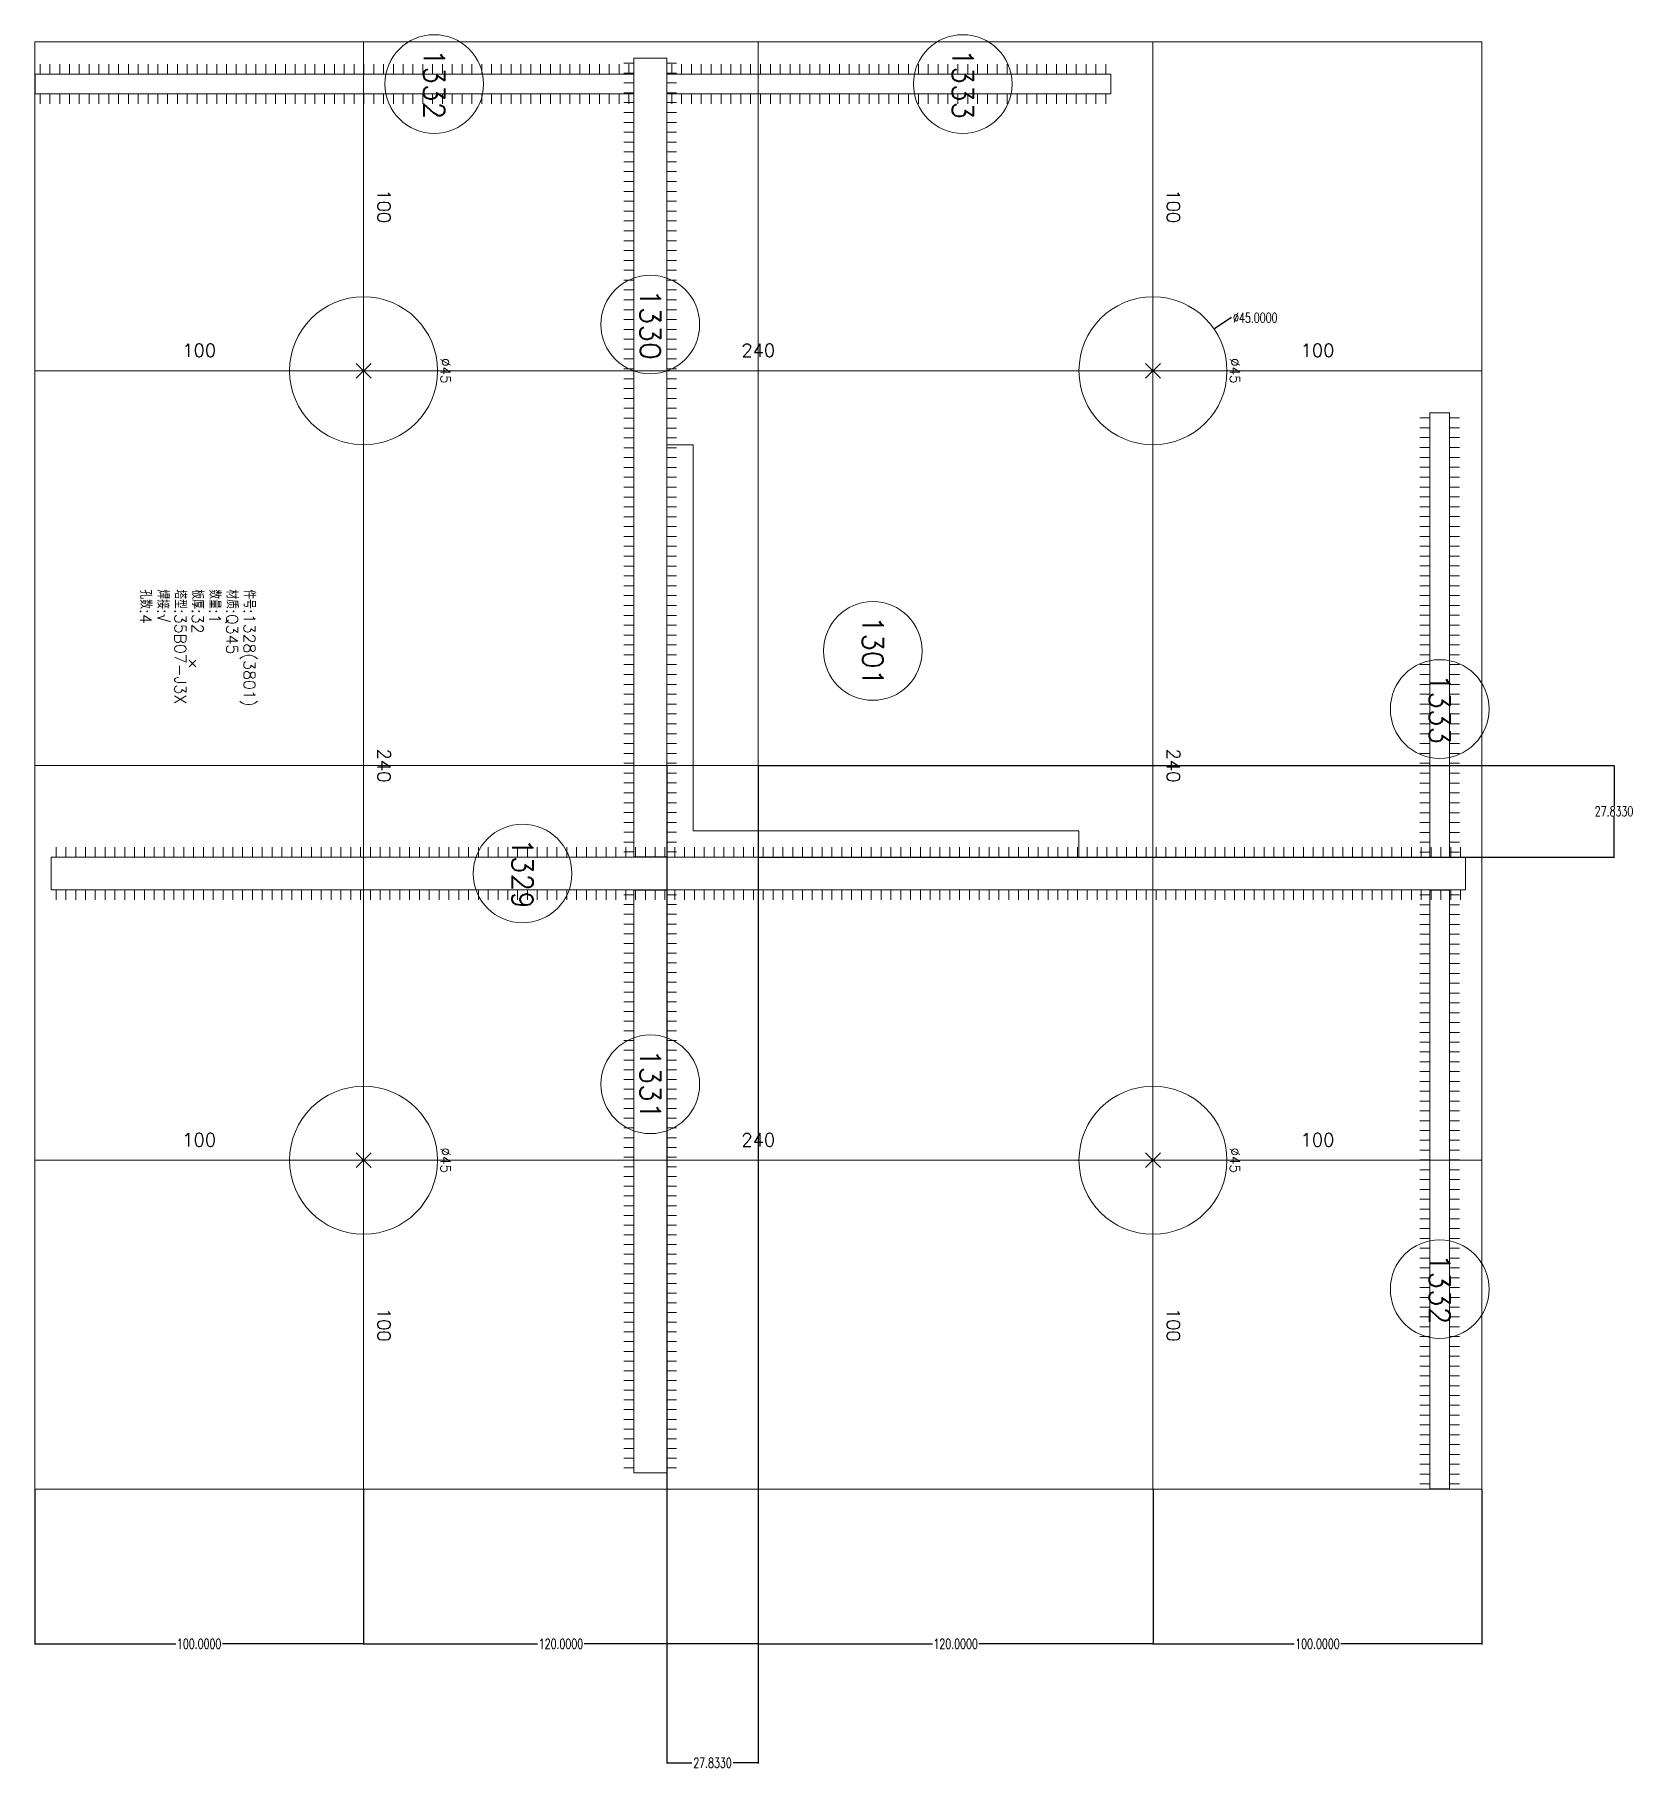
# Model space of a CAD drawing. Extents: x 442 to 930, y -85 to 442.
import ezdxf
from ezdxf.enums import TextEntityAlignment as Align

# ---------------------------------------------------------------- set-up
doc = ezdxf.new("R2010")
doc.units = 0
doc.header["$MEASUREMENT"] = 0
doc.layers.get('0').update_dxf_attribs({"linetype": 'CONTINUOUS', "lineweight": 25})
doc.layers.get('Defpoints').update_dxf_attribs({"linetype": 'CONTINUOUS'})
for name, color, linetype, lineweight in [('1', 7, 'CONTINUOUS', 25), ('2', 7, 'CONTINUOUS', 25), ('3', 7, 'CONTINUOUS', 25)]:
    doc.layers.add(name, color=color, linetype=linetype, lineweight=lineweight)
doc.styles.add('DimFont', font='simplex.shx', dxfattribs={"width": 0.8, "bigfont": 'gbhzfs.shx'})
doc.styles.get("Standard").update_dxf_attribs({"font": 'simplex.shx', "width": 0.7, "height": 3, "bigfont": 'gbhzfs.shx'})
doc.dimstyles.new('DHDxfDimStyleOpen30', dxfattribs={"dimtxt": 2.5, "dimasz": 2.5, "dimexe": 1.25, "dimexo": 0.625, "dimtad": 2, "dimtxsty": 'DimFont', "dimblk": 'OPEN30', "dimblk1": 'OPEN30', "dimblk2": 'OPEN30', "dimcen": 2.5, "dimadec": 0, "dimazin": 0, "dimtfac": 1, "dimtmove": 0, "dimatfit": 3, "dimfxl": 0, "dimarcsym": 0})

msp = doc.modelspace()

# ---------------------------------------------------------------- texts
at = {"layer": '1', "color": 7, "linetype": 'Continuous', "lineweight": 13}
for p in [(564.66699, 340), (804.66699, 340), (564.66699, 100), (804.66699, 100)]:
    msp.add_text('%%c45', height=3, rotation=270, dxfattribs=at).set_placement(p, align=Align.BOTTOM_CENTER)
at = {"layer": '2', "color": 7, "linetype": 'Continuous', "lineweight": 13}
for s, p in [('100', (545.16699, 390)), ('100', (785.16699, 390)), ('240', (545.16699, 220)), ('240', (785.16699, 220)), ('100', (545.16699, 50)), ('100', (785.16699, 50))]:
    msp.add_text(s, height=4, rotation=270, dxfattribs=at).set_placement(p, align=Align.BOTTOM_CENTER)
for s, p in [('100', (492.16699, 343)), ('240', (662.16699, 343)), ('100', (832.16699, 343)), ('100', (492.16699, 103)), ('240', (662.16699, 103)), ('100', (832.16699, 103))]:
    msp.add_text(s, height=4, dxfattribs=at).set_placement(p, align=Align.BOTTOM_CENTER)
for s, p in [('孔数:4', (473.16699, 273.55)), ('焊接:√', (478.41699, 273.55)), ('塔型:35B07-J3X', (483.66699, 273.55)), ('板厚:32', (488.91699, 273.55)), ('数量:1', (494.16699, 273.55)), ('材质:Q345', (499.41699, 273.55)), ('件号:1328(3801)', (504.66699, 273.55))]:
    msp.add_text(s, height=3.5, rotation=270, dxfattribs=at).set_placement(p, align=Align.BOTTOM_LEFT)
at = {"layer": '3', "color": 7, "linetype": 'Continuous', "lineweight": 13}
for s, p in [('1332', (563.64285, 427.16699)), ('1333', (724.33399, 427.16699)), ('1330', (629.33399, 354.07196)), ('1301', (696.98619, 254.81919)), ('1333', (869.33399, 237.16699)), ('1329', (590.50033, 187.16699)), ('1331', (629.33399, 123.09502)), ('1332', (869.33399, 60.80919))]:
    msp.add_text(s, height=6.25, rotation=270, dxfattribs=at).set_placement(p, align=Align.MIDDLE_CENTER)

# ---------------------------------------------------------------- blocks, each defined once
blk = doc.blocks.new('*D2')
at = {"color": 0, "linetype": 'Continuous', "lineweight": -2}
for p, q in [((442.17, -0.06), (442.17, -47.18)), ((542.17, -0.06), (542.17, -47.18)), ((442.35, -47), (485.08, -47)), ((541.99, -47), (499.26, -47))]:
    blk.add_line(p, q, dxfattribs=at)
at = {"color": 0, "linetype": 'Continuous'}
for points in [[(442.35, -46.97), (442.35, -47.03), (442.17, -47)], [(541.99, -46.97), (541.99, -47.03), (542.17, -47)]]:
    blk.add_solid(points, dxfattribs=at)
at = {"layer": 'Defpoints', "color": 0, "linetype": 'Continuous'}
for p in [(442.17, 0), (542.17, 0), (542.17, -47)]:
    blk.add_point(p, dxfattribs=at)
at = {"color": 0, "linetype": 'Continuous', "insert": (492.17, -47), "char_height": 3, "attachment_point": 5}
blk.add_mtext('\\A1;100.0000', dxfattribs=at)
blk = doc.blocks.new('*D3')
at = {"color": 0, "linetype": 'Continuous', "lineweight": -2}
for p, q in [((542.17, -0.06), (542.17, -47.18)), ((662.17, -0.06), (662.17, -47.18)), ((542.35, -47), (595.08, -47)), ((661.99, -47), (609.26, -47))]:
    blk.add_line(p, q, dxfattribs=at)
at = {"color": 0, "linetype": 'Continuous'}
for points in [[(542.35, -46.97), (542.35, -47.03), (542.17, -47)], [(661.99, -46.97), (661.99, -47.03), (662.17, -47)]]:
    blk.add_solid(points, dxfattribs=at)
at = {"layer": 'Defpoints', "color": 0, "linetype": 'Continuous'}
for p in [(542.17, 0), (662.17, 0), (662.17, -47)]:
    blk.add_point(p, dxfattribs=at)
at = {"color": 0, "linetype": 'Continuous', "insert": (602.17, -47), "char_height": 3, "attachment_point": 5}
blk.add_mtext('\\A1;120.0000', dxfattribs=at)
blk = doc.blocks.new('*D4')
at = {"color": 0, "linetype": 'Continuous', "lineweight": -2}
for p, q in [((662.17, -0.06), (662.17, -47.18)), ((782.17, -0.06), (782.17, -47.18)), ((662.35, -47), (715.08, -47)), ((781.99, -47), (729.26, -47))]:
    blk.add_line(p, q, dxfattribs=at)
at = {"color": 0, "linetype": 'Continuous'}
for points in [[(662.35, -46.97), (662.35, -47.03), (662.17, -47)], [(781.99, -46.97), (781.99, -47.03), (782.17, -47)]]:
    blk.add_solid(points, dxfattribs=at)
at = {"layer": 'Defpoints', "color": 0, "linetype": 'Continuous'}
for p in [(662.17, 0), (782.17, 0), (782.17, -47)]:
    blk.add_point(p, dxfattribs=at)
at = {"color": 0, "linetype": 'Continuous', "insert": (722.17, -47), "char_height": 3, "attachment_point": 5}
blk.add_mtext('\\A1;120.0000', dxfattribs=at)
blk = doc.blocks.new('*D5')
at = {"color": 0, "linetype": 'Continuous', "lineweight": -2}
for p, q in [((782.17, -0.06), (782.17, -47.18)), ((882.17, -0.06), (882.17, -47.18)), ((782.35, -47), (825.08, -47)), ((881.99, -47), (839.26, -47))]:
    blk.add_line(p, q, dxfattribs=at)
at = {"color": 0, "linetype": 'Continuous'}
for points in [[(782.35, -46.97), (782.35, -47.03), (782.17, -47)], [(881.99, -46.97), (881.99, -47.03), (882.17, -47)]]:
    blk.add_solid(points, dxfattribs=at)
at = {"layer": 'Defpoints', "color": 0, "linetype": 'Continuous'}
for p in [(782.17, 0), (882.17, 0), (882.17, -47)]:
    blk.add_point(p, dxfattribs=at)
at = {"color": 0, "linetype": 'Continuous', "insert": (832.17, -47), "char_height": 3, "attachment_point": 5}
blk.add_mtext('\\A1;100.0000', dxfattribs=at)
blk = doc.blocks.new('*D6')
at = {"color": 0, "linetype": 'Continuous', "lineweight": -2}
for p, q in [((805.85, 356.13), (800.91, 352.77)), ((806.03, 356.13), (805.85, 356.13)), ((782.08, 340), (782.26, 340)), ((782.17, 339.91), (782.17, 340.09))]:
    blk.add_line(p, q, dxfattribs=at)
at = {"color": 0, "linetype": 'Continuous'}
blk.add_solid([(800.89, 352.79), (800.93, 352.74), (800.76, 352.67)], dxfattribs=at)
at = {"layer": 'Defpoints', "color": 0, "linetype": 'Continuous'}
for p in [(800.76, 352.67), (763.57, 327.33)]:
    blk.add_point(p, dxfattribs=at)
at = {"color": 0, "linetype": 'Continuous', "insert": (813.27, 356.13), "char_height": 3, "attachment_point": 5}
blk.add_mtext('\\A1;∅45.0000', dxfattribs=at)
blk = doc.blocks.new('*D7')
at = {"color": 0, "linetype": 'Continuous', "lineweight": -2}
for p, q in [((634.33, 219.94), (634.33, -83.36)), ((662.17, 219.94), (662.17, -83.36)), ((634.51, -83.18), (641.96, -83.18)), ((661.99, -83.18), (654.54, -83.18))]:
    blk.add_line(p, q, dxfattribs=at)
at = {"color": 0, "linetype": 'Continuous'}
for points in [[(634.51, -83.15), (634.51, -83.21), (634.33, -83.18)], [(661.99, -83.15), (661.99, -83.21), (662.17, -83.18)]]:
    blk.add_solid(points, dxfattribs=at)
at = {"layer": 'Defpoints', "color": 0, "linetype": 'Continuous'}
for p in [(634.33, 220), (662.17, 220), (662.17, -83.18)]:
    blk.add_point(p, dxfattribs=at)
at = {"color": 0, "linetype": 'Continuous', "insert": (648.25, -83.18), "char_height": 3, "attachment_point": 5}
blk.add_mtext('\\A1;27.8330', dxfattribs=at)
blk = doc.blocks.new('*D8')
at = {"color": 0, "linetype": 'Continuous', "lineweight": -2}
for p, q in [((662.23, 220), (922.52, 220)), ((922.34, 219.82), (922.34, 207.67)), ((922.34, 192.35), (922.34, 204.49)), ((662.23, 192.17), (922.52, 192.17))]:
    blk.add_line(p, q, dxfattribs=at)
at = {"color": 0, "linetype": 'Continuous'}
for points in [[(922.31, 219.82), (922.37, 219.82), (922.34, 220)], [(922.31, 192.35), (922.37, 192.35), (922.34, 192.17)]]:
    blk.add_solid(points, dxfattribs=at)
at = {"layer": 'Defpoints', "color": 0, "linetype": 'Continuous'}
for p in [(662.17, 220), (662.17, 192.17), (922.34, 192.17)]:
    blk.add_point(p, dxfattribs=at)
at = {"color": 0, "linetype": 'Continuous', "insert": (922.34, 206.08), "char_height": 3, "attachment_point": 5}
blk.add_mtext('\\A1;27.8330', dxfattribs=at)

# ---------------------------------------------------------------- dimensions: what is measured, and where the dimension line sits
at = {"color": 2, "linetype": 'Continuous'}
dim = msp.add_diameter_dim_2p(p1=(763.57177, 327.33242), p2=(800.76222, 352.66758), dimstyle='DHDxfDimStyleOpen30', override={"dimtxt": 0.18, "dimasz": 0.18, "dimexe": 0.18, "dimexo": 0.0625, "dimgap": 0.09, "dimtad": 0, "dimtih": 1, "dimtoh": 1, "dimdec": 4, "dimzin": 0, "dimdsep": 46, "dimtxsty": 'Standard', "dimcen": 0.09, "dimtdec": 4, "dimtofl": 0, "dimtolj": 1, "dimtzin": 0}, dxfattribs=at)
dim.commit()
dim.dimension.update_dxf_attribs({"geometry": '*D6', "text_midpoint": (813.26883, 356.13272), "dimtype": 163})
for base, p1, p2, override, picture, middle in [((662.16699, -83.17711), (634.33399, 220), (662.16699, 220), {"dimtxt": 0.18, "dimasz": 0.18, "dimexe": 0.18, "dimexo": 0.0625, "dimgap": 0.09, "dimtad": 0, "dimtih": 1, "dimtoh": 1, "dimdec": 4, "dimzin": 0, "dimdsep": 46, "dimtxsty": 'Standard', "dimcen": 0.09, "dimtdec": 4, "dimtofl": 0, "dimtolj": 1, "dimtzin": 0}, '*D7', (648.25049, -83.17711)), ((542.16699, -47.0002), (442.16699, 0), (542.16699, 0), {"dimtxt": 0.18, "dimasz": 0.18, "dimexe": 0.18, "dimexo": 0.0625, "dimgap": 0.09, "dimtad": 0, "dimtih": 1, "dimtoh": 1, "dimdec": 4, "dimzin": 0, "dimdsep": 46, "dimtxsty": 'Standard', "dimcen": 0.09, "dimtdec": 4, "dimtofl": 0, "dimtolj": 1, "dimtzin": 0}, '*D2', (492.16699, -47.0002)), ((662.16699, -47.0002), (542.16699, 0), (662.16699, 0), {"dimtxt": 0.18, "dimasz": 0.18, "dimexe": 0.18, "dimexo": 0.0625, "dimgap": 0.09, "dimtad": 0, "dimtih": 1, "dimtoh": 1, "dimdec": 4, "dimzin": 0, "dimdsep": 46, "dimtxsty": 'Standard', "dimcen": 0.09, "dimtdec": 4, "dimtofl": 0, "dimtmove": 1, "dimtolj": 1, "dimtzin": 0}, '*D3', (602.16699, -47.0002)), ((782.16699, -47.0002), (662.16699, 0), (782.16699, 0), {"dimtxt": 0.18, "dimasz": 0.18, "dimexe": 0.18, "dimexo": 0.0625, "dimgap": 0.09, "dimtad": 0, "dimtih": 1, "dimtoh": 1, "dimdec": 4, "dimzin": 0, "dimdsep": 46, "dimtxsty": 'Standard', "dimcen": 0.09, "dimtdec": 4, "dimtofl": 0, "dimtmove": 1, "dimtolj": 1, "dimtzin": 0}, '*D4', (722.16699, -47.0002)), ((882.16699, -47.0002), (782.16699, 0), (882.16699, 0), {"dimtxt": 0.18, "dimasz": 0.18, "dimexe": 0.18, "dimexo": 0.0625, "dimgap": 0.09, "dimtad": 0, "dimtih": 1, "dimtoh": 1, "dimdec": 4, "dimzin": 0, "dimdsep": 46, "dimtxsty": 'Standard', "dimcen": 0.09, "dimtdec": 4, "dimtofl": 0, "dimtmove": 1, "dimtolj": 1, "dimtzin": 0}, '*D5', (832.16699, -47.0002))]:
    dim = msp.add_linear_dim(base=base, p1=p1, p2=p2, dimstyle='DHDxfDimStyleOpen30', override=override, dxfattribs=at)
    dim.commit()
    dim.dimension.update_dxf_attribs({"geometry": picture, "text_midpoint": middle})
dim = msp.add_linear_dim(base=(922.33593, 192.16699), p1=(662.16699, 220), p2=(662.16699, 192.16699), angle=90, dimstyle='DHDxfDimStyleOpen30', override={"dimtxt": 0.18, "dimasz": 0.18, "dimexe": 0.18, "dimexo": 0.0625, "dimgap": 0.09, "dimtad": 0, "dimtih": 1, "dimtoh": 1, "dimdec": 4, "dimzin": 0, "dimdsep": 46, "dimtxsty": 'Standard', "dimcen": 0.09, "dimtdec": 4, "dimtofl": 0, "dimtolj": 1, "dimtzin": 0}, dxfattribs=at)
dim.commit()
dim.dimension.update_dxf_attribs({"geometry": '*D8', "text_midpoint": (922.33593, 206.0835)})

# ---------------------------------------------------------------- linework, layer by layer
at = {"layer": '1', "color": 7, "linetype": 'Continuous', "lineweight": 18}
for p, q in [((882.16699, 440), (442.16699, 440)), ((442.16699, 440), (442.16699, 0)), ((882.16699, 0), (882.16699, 440)), ((442.16699, 0), (882.16699, 0))]:
    msp.add_line(p, q, dxfattribs=at)
at = {"layer": '1', "color": 1, "linetype": 'Continuous', "lineweight": 18}
for p, q in [((662.16699, 440), (662.16699, 0)), ((882.16699, 220), (442.16699, 220))]:
    msp.add_line(p, q, dxfattribs=at)
at = {"layer": '1', "color": 7, "linetype": 'Continuous', "lineweight": 13}
for p, q in [((539.91699, 342.25), (544.41699, 337.75)), ((539.91699, 337.75), (544.41699, 342.25)), ((779.91699, 342.25), (784.41699, 337.75)), ((779.91699, 337.75), (784.41699, 342.25)), ((539.91699, 102.25), (544.41699, 97.75)), ((539.91699, 97.75), (544.41699, 102.25)), ((779.91699, 102.25), (784.41699, 97.75)), ((779.91699, 97.75), (784.41699, 102.25))]:
    msp.add_line(p, q, dxfattribs=at)
for centre in [(542.16699, 340), (782.16699, 340), (542.16699, 100), (782.16699, 100)]:
    msp.add_circle(centre, 22.5, dxfattribs=at)
at = {"layer": '2', "color": 9, "linetype": 'Continuous', "lineweight": 13}
for p, q in [((542.16699, 0), (542.16699, 440)), ((782.16699, 0), (782.16699, 440)), ((442.16699, 340), (882.16699, 340)), ((442.16699, 100), (882.16699, 100))]:
    msp.add_line(p, q, dxfattribs=at)
at = {"layer": '2', "color": 7, "linetype": 'Continuous', "lineweight": 13}
for p, q in [((491.16699, 250), (489.16699, 252)), ((491.16699, 252), (489.16699, 250))]:
    msp.add_line(p, q, dxfattribs=at)
msp.add_circle((490.16699, 251), 0.1, dxfattribs=at)
at = {"layer": '3', "color": 7, "linetype": 'Continuous', "lineweight": 13}
for p, q in [((443.80132, 430.16699), (443.80132, 433.16699)), ((446.78493, 430.16699), (446.78493, 433.16699)), ((449.76853, 430.16699), (449.76853, 433.16699)), ((452.75214, 430.16699), (452.75214, 433.16699)), ((455.73575, 430.16699), (455.73575, 433.16699)), ((458.71935, 430.16699), (458.71935, 433.16699)), ((461.70296, 430.16699), (461.70296, 433.16699)), ((464.68657, 430.16699), (464.68657, 433.16699)), ((467.67017, 430.16699), (467.67017, 433.16699)), ((470.65378, 430.16699), (470.65378, 433.16699)), ((473.63739, 430.16699), (473.63739, 433.16699)), ((476.62099, 430.16699), (476.62099, 433.16699)), ((479.6046, 430.16699), (479.6046, 433.16699)), ((482.58821, 430.16699), (482.58821, 433.16699)), ((485.57181, 430.16699), (485.57181, 433.16699)), ((488.55542, 430.16699), (488.55542, 433.16699)), ((491.53903, 430.16699), (491.53903, 433.16699)), ((494.52263, 430.16699), (494.52263, 433.16699)), ((497.50624, 430.16699), (497.50624, 433.16699)), ((500.48984, 430.16699), (500.48984, 433.16699)), ((503.47345, 430.16699), (503.47345, 433.16699)), ((506.45706, 430.16699), (506.45706, 433.16699)), ((509.44066, 430.16699), (509.44066, 433.16699)), ((512.42427, 430.16699), (512.42427, 433.16699)), ((515.40788, 430.16699), (515.40788, 433.16699)), ((518.39148, 430.16699), (518.39148, 433.16699)), ((521.37509, 430.16699), (521.37509, 433.16699)), ((524.3587, 430.16699), (524.3587, 433.16699)), ((527.3423, 430.16699), (527.3423, 433.16699)), ((530.32591, 430.16699), (530.32591, 433.16699)), ((533.30952, 430.16699), (533.30952, 433.16699)), ((536.29312, 430.16699), (536.29312, 433.16699)), ((539.27673, 430.16699), (539.27673, 433.16699)), ((542.26034, 430.16699), (542.26034, 433.16699)), ((545.24394, 430.16699), (545.24394, 433.16699)), ((548.22755, 430.16699), (548.22755, 433.16699)), ((551.21116, 430.16699), (551.21116, 433.16699)), ((554.19476, 430.16699), (554.19476, 433.16699)), ((557.17837, 430.16699), (557.17837, 433.16699)), ((560.16198, 430.16699), (560.16198, 433.16699)), ((563.14558, 430.16699), (563.14558, 433.16699)), ((566.12919, 430.16699), (566.12919, 433.16699)), ((569.1128, 430.16699), (569.1128, 433.16699)), ((572.0964, 430.16699), (572.0964, 433.16699)), ((575.08001, 430.16699), (575.08001, 433.16699)), ((578.06362, 430.16699), (578.06362, 433.16699)), ((581.04722, 430.16699), (581.04722, 433.16699)), ((584.03083, 430.16699), (584.03083, 433.16699)), ((587.01444, 430.16699), (587.01444, 433.16699)), ((589.99804, 430.16699), (589.99804, 433.16699)), ((592.98165, 430.16699), (592.98165, 433.16699)), ((595.96525, 430.16699), (595.96525, 433.16699)), ((598.94886, 430.16699), (598.94886, 433.16699)), ((601.93247, 430.16699), (601.93247, 433.16699)), ((604.91607, 430.16699), (604.91607, 433.16699)), ((607.89968, 430.16699), (607.89968, 433.16699)), ((610.88329, 430.16699), (610.88329, 433.16699)), ((613.86689, 430.16699), (613.86689, 433.16699)), ((616.8505, 430.16699), (616.8505, 433.16699)), ((619.83411, 430.16699), (619.83411, 433.16699)), ((624.33399, 433.50133), (621.33399, 433.50133)), ((622.81771, 430.16699), (622.81771, 433.16699)), ((634.33399, 433.50133), (637.33399, 433.50133)), ((635.83399, 430.16699), (635.83399, 433.16699)), ((638.83399, 430.16699), (638.83399, 433.16699)), ((641.83399, 430.16699), (641.83399, 433.16699)), ((644.83399, 430.16699), (644.83399, 433.16699)), ((647.83399, 430.16699), (647.83399, 433.16699)), ((650.83399, 430.16699), (650.83399, 433.16699)), ((653.83399, 430.16699), (653.83399, 433.16699)), ((656.83399, 430.16699), (656.83399, 433.16699)), ((659.83399, 430.16699), (659.83399, 433.16699)), ((662.83399, 430.16699), (662.83399, 433.16699)), ((665.83399, 430.16699), (665.83399, 433.16699)), ((668.83399, 430.16699), (668.83399, 433.16699)), ((671.83399, 430.16699), (671.83399, 433.16699)), ((674.83399, 430.16699), (674.83399, 433.16699)), ((677.83399, 430.16699), (677.83399, 433.16699)), ((680.83399, 430.16699), (680.83399, 433.16699)), ((683.83399, 430.16699), (683.83399, 433.16699)), ((686.83399, 430.16699), (686.83399, 433.16699)), ((689.83399, 430.16699), (689.83399, 433.16699)), ((692.83399, 430.16699), (692.83399, 433.16699)), ((695.83399, 430.16699), (695.83399, 433.16699)), ((698.83399, 430.16699), (698.83399, 433.16699)), ((701.83399, 430.16699), (701.83399, 433.16699)), ((704.83399, 430.16699), (704.83399, 433.16699)), ((707.83399, 430.16699), (707.83399, 433.16699)), ((710.83399, 430.16699), (710.83399, 433.16699)), ((713.83399, 430.16699), (713.83399, 433.16699)), ((716.83399, 430.16699), (716.83399, 433.16699)), ((719.83399, 430.16699), (719.83399, 433.16699)), ((722.83399, 430.16699), (722.83399, 433.16699)), ((725.83399, 430.16699), (725.83399, 433.16699)), ((728.83399, 430.16699), (728.83399, 433.16699)), ((731.83399, 430.16699), (731.83399, 433.16699)), ((734.83399, 430.16699), (734.83399, 433.16699)), ((737.83399, 430.16699), (737.83399, 433.16699)), ((740.83399, 430.16699), (740.83399, 433.16699)), ((743.83399, 430.16699), (743.83399, 433.16699)), ((746.83399, 430.16699), (746.83399, 433.16699)), ((749.83399, 430.16699), (749.83399, 433.16699)), ((752.83399, 430.16699), (752.83399, 433.16699)), ((755.83399, 430.16699), (755.83399, 433.16699)), ((758.83399, 430.16699), (758.83399, 433.16699)), ((761.83399, 430.16699), (761.83399, 433.16699)), ((764.83399, 430.16699), (764.83399, 433.16699)), ((767.83399, 430.16699), (767.83399, 433.16699)), ((624.33399, 430.504), (621.33399, 430.504)), ((624.33399, 427.50666), (621.33399, 427.50666)), ((634.33399, 430.504), (637.33399, 430.504)), ((634.33399, 427.50666), (637.33399, 427.50666)), ((443.80132, 424.16699), (443.80132, 421.16699)), ((446.78493, 424.16699), (446.78493, 421.16699)), ((449.76853, 424.16699), (449.76853, 421.16699)), ((452.75214, 424.16699), (452.75214, 421.16699)), ((455.73575, 424.16699), (455.73575, 421.16699)), ((458.71935, 424.16699), (458.71935, 421.16699)), ((461.70296, 424.16699), (461.70296, 421.16699)), ((464.68657, 424.16699), (464.68657, 421.16699)), ((467.67017, 424.16699), (467.67017, 421.16699)), ((470.65378, 424.16699), (470.65378, 421.16699)), ((473.63739, 424.16699), (473.63739, 421.16699)), ((476.62099, 424.16699), (476.62099, 421.16699)), ((479.6046, 424.16699), (479.6046, 421.16699)), ((482.58821, 424.16699), (482.58821, 421.16699)), ((485.57181, 424.16699), (485.57181, 421.16699)), ((488.55542, 424.16699), (488.55542, 421.16699)), ((491.53903, 424.16699), (491.53903, 421.16699)), ((494.52263, 424.16699), (494.52263, 421.16699)), ((497.50624, 424.16699), (497.50624, 421.16699)), ((500.48984, 424.16699), (500.48984, 421.16699)), ((503.47345, 424.16699), (503.47345, 421.16699)), ((506.45706, 424.16699), (506.45706, 421.16699)), ((509.44066, 424.16699), (509.44066, 421.16699)), ((512.42427, 424.16699), (512.42427, 421.16699)), ((515.40788, 424.16699), (515.40788, 421.16699)), ((518.39148, 424.16699), (518.39148, 421.16699)), ((521.37509, 424.16699), (521.37509, 421.16699)), ((524.3587, 424.16699), (524.3587, 421.16699)), ((527.3423, 424.16699), (527.3423, 421.16699)), ((530.32591, 424.16699), (530.32591, 421.16699)), ((533.30952, 424.16699), (533.30952, 421.16699)), ((536.29312, 424.16699), (536.29312, 421.16699)), ((539.27673, 424.16699), (539.27673, 421.16699)), ((542.26034, 424.16699), (542.26034, 421.16699)), ((545.24394, 424.16699), (545.24394, 421.16699)), ((548.22755, 424.16699), (548.22755, 421.16699)), ((551.21116, 424.16699), (551.21116, 421.16699)), ((554.19476, 424.16699), (554.19476, 421.16699)), ((557.17837, 424.16699), (557.17837, 421.16699)), ((560.16198, 424.16699), (560.16198, 421.16699)), ((563.14558, 424.16699), (563.14558, 421.16699)), ((566.12919, 424.16699), (566.12919, 421.16699)), ((569.1128, 424.16699), (569.1128, 421.16699)), ((572.0964, 424.16699), (572.0964, 421.16699)), ((575.08001, 424.16699), (575.08001, 421.16699)), ((578.06362, 424.16699), (578.06362, 421.16699)), ((581.04722, 424.16699), (581.04722, 421.16699)), ((584.03083, 424.16699), (584.03083, 421.16699)), ((587.01444, 424.16699), (587.01444, 421.16699)), ((589.99804, 424.16699), (589.99804, 421.16699)), ((592.98165, 424.16699), (592.98165, 421.16699)), ((595.96525, 424.16699), (595.96525, 421.16699)), ((598.94886, 424.16699), (598.94886, 421.16699)), ((601.93247, 424.16699), (601.93247, 421.16699)), ((604.91607, 424.16699), (604.91607, 421.16699)), ((607.89968, 424.16699), (607.89968, 421.16699)), ((610.88329, 424.16699), (610.88329, 421.16699)), ((613.86689, 424.16699), (613.86689, 421.16699)), ((616.8505, 424.16699), (616.8505, 421.16699)), ((619.83411, 424.16699), (619.83411, 421.16699)), ((624.33399, 424.50933), (621.33399, 424.50933)), ((622.81771, 424.16699), (622.81771, 421.16699)), ((634.33399, 424.50933), (637.33399, 424.50933)), ((635.83399, 424.16699), (635.83399, 421.16699)), ((638.83399, 424.16699), (638.83399, 421.16699)), ((641.83399, 424.16699), (641.83399, 421.16699)), ((644.83399, 424.16699), (644.83399, 421.16699)), ((647.83399, 424.16699), (647.83399, 421.16699)), ((650.83399, 424.16699), (650.83399, 421.16699)), ((653.83399, 424.16699), (653.83399, 421.16699)), ((656.83399, 424.16699), (656.83399, 421.16699)), ((659.83399, 424.16699), (659.83399, 421.16699)), ((662.83399, 424.16699), (662.83399, 421.16699)), ((665.83399, 424.16699), (665.83399, 421.16699)), ((668.83399, 424.16699), (668.83399, 421.16699)), ((671.83399, 424.16699), (671.83399, 421.16699)), ((674.83399, 424.16699), (674.83399, 421.16699)), ((677.83399, 424.16699), (677.83399, 421.16699)), ((680.83399, 424.16699), (680.83399, 421.16699)), ((683.83399, 424.16699), (683.83399, 421.16699)), ((686.83399, 424.16699), (686.83399, 421.16699)), ((689.83399, 424.16699), (689.83399, 421.16699)), ((692.83399, 424.16699), (692.83399, 421.16699)), ((695.83399, 424.16699), (695.83399, 421.16699)), ((698.83399, 424.16699), (698.83399, 421.16699)), ((701.83399, 424.16699), (701.83399, 421.16699)), ((704.83399, 424.16699), (704.83399, 421.16699)), ((707.83399, 424.16699), (707.83399, 421.16699)), ((710.83399, 424.16699), (710.83399, 421.16699)), ((713.83399, 424.16699), (713.83399, 421.16699)), ((716.83399, 424.16699), (716.83399, 421.16699)), ((719.83399, 424.16699), (719.83399, 421.16699)), ((722.83399, 424.16699), (722.83399, 421.16699)), ((725.83399, 424.16699), (725.83399, 421.16699)), ((728.83399, 424.16699), (728.83399, 421.16699)), ((731.83399, 424.16699), (731.83399, 421.16699)), ((734.83399, 424.16699), (734.83399, 421.16699)), ((737.83399, 424.16699), (737.83399, 421.16699)), ((740.83399, 424.16699), (740.83399, 421.16699)), ((743.83399, 424.16699), (743.83399, 421.16699)), ((746.83399, 424.16699), (746.83399, 421.16699)), ((749.83399, 424.16699), (749.83399, 421.16699)), ((752.83399, 424.16699), (752.83399, 421.16699)), ((755.83399, 424.16699), (755.83399, 421.16699)), ((758.83399, 424.16699), (758.83399, 421.16699)), ((761.83399, 424.16699), (761.83399, 421.16699)), ((764.83399, 424.16699), (764.83399, 421.16699)), ((767.83399, 424.16699), (767.83399, 421.16699)), ((624.33399, 421.51199), (621.33399, 421.51199)), ((624.33399, 418.51466), (621.33399, 418.51466)), ((634.33399, 421.51199), (637.33399, 421.51199)), ((634.33399, 418.51466), (637.33399, 418.51466)), ((624.33399, 415.51732), (621.33399, 415.51732)), ((624.33399, 412.51999), (621.33399, 412.51999)), ((634.33399, 415.51732), (637.33399, 415.51732)), ((634.33399, 412.51999), (637.33399, 412.51999)), ((624.33399, 409.52265), (621.33399, 409.52265)), ((624.33399, 406.52532), (621.33399, 406.52532)), ((634.33399, 409.52265), (637.33399, 409.52265)), ((634.33399, 406.52532), (637.33399, 406.52532)), ((624.33399, 403.52798), (621.33399, 403.52798)), ((634.33399, 403.52798), (637.33399, 403.52798)), ((624.33399, 400.53065), (621.33399, 400.53065)), ((624.33399, 397.53331), (621.33399, 397.53331)), ((634.33399, 400.53065), (637.33399, 400.53065)), ((634.33399, 397.53331), (637.33399, 397.53331)), ((624.33399, 394.53598), (621.33399, 394.53598)), ((624.33399, 391.53864), (621.33399, 391.53864)), ((634.33399, 394.53598), (637.33399, 394.53598)), ((634.33399, 391.53864), (637.33399, 391.53864)), ((624.33399, 388.54131), (621.33399, 388.54131)), ((624.33399, 385.54397), (621.33399, 385.54397)), ((634.33399, 388.54131), (637.33399, 388.54131)), ((634.33399, 385.54397), (637.33399, 385.54397)), ((624.33399, 382.54664), (621.33399, 382.54664)), ((634.33399, 382.54664), (637.33399, 382.54664)), ((624.33399, 379.54931), (621.33399, 379.54931)), ((624.33399, 376.55197), (621.33399, 376.55197)), ((634.33399, 379.54931), (637.33399, 379.54931)), ((634.33399, 376.55197), (637.33399, 376.55197)), ((624.33399, 373.55464), (621.33399, 373.55464)), ((624.33399, 370.5573), (621.33399, 370.5573)), ((634.33399, 373.55464), (637.33399, 373.55464)), ((634.33399, 370.5573), (637.33399, 370.5573)), ((624.33399, 367.55997), (621.33399, 367.55997)), ((624.33399, 364.56263), (621.33399, 364.56263)), ((634.33399, 367.55997), (637.33399, 367.55997)), ((634.33399, 364.56263), (637.33399, 364.56263)), ((624.33399, 361.5653), (621.33399, 361.5653)), ((634.33399, 361.5653), (637.33399, 361.5653)), ((624.33399, 358.56796), (621.33399, 358.56796)), ((624.33399, 355.57063), (621.33399, 355.57063)), ((634.33399, 358.56796), (637.33399, 358.56796)), ((634.33399, 355.57063), (637.33399, 355.57063)), ((624.33399, 352.57329), (621.33399, 352.57329)), ((624.33399, 349.57596), (621.33399, 349.57596)), ((634.33399, 352.57329), (637.33399, 352.57329)), ((634.33399, 349.57596), (637.33399, 349.57596)), ((624.33399, 346.57862), (621.33399, 346.57862)), ((624.33399, 343.58129), (621.33399, 343.58129)), ((634.33399, 346.57862), (637.33399, 346.57862)), ((634.33399, 343.58129), (637.33399, 343.58129)), ((624.33399, 340.58395), (621.33399, 340.58395)), ((624.33399, 337.58662), (621.33399, 337.58662)), ((634.33399, 340.58395), (637.33399, 340.58395)), ((634.33399, 337.58662), (637.33399, 337.58662)), ((624.33399, 334.58928), (621.33399, 334.58928)), ((634.33399, 334.58928), (637.33399, 334.58928)), ((624.33399, 331.59195), (621.33399, 331.59195)), ((624.33399, 328.59461), (621.33399, 328.59461)), ((634.33399, 331.59195), (637.33399, 331.59195)), ((634.33399, 328.59461), (637.33399, 328.59461)), ((624.33399, 325.59728), (621.33399, 325.59728)), ((624.33399, 322.59994), (621.33399, 322.59994)), ((634.33399, 325.59728), (637.33399, 325.59728)), ((634.33399, 322.59994), (637.33399, 322.59994)), ((866.33399, 325.66699), (863.33399, 325.66699)), ((866.33399, 322.66699), (863.33399, 322.66699)), ((872.33399, 325.66699), (875.33399, 325.66699)), ((872.33399, 322.66699), (875.33399, 322.66699)), ((624.33399, 319.60261), (621.33399, 319.60261)), ((624.33399, 316.60527), (621.33399, 316.60527)), ((634.33399, 319.60261), (637.33399, 319.60261)), ((634.33399, 316.60527), (637.33399, 316.60527)), ((866.33399, 319.66699), (863.33399, 319.66699)), ((866.33399, 316.66699), (863.33399, 316.66699)), ((872.33399, 319.66699), (875.33399, 319.66699)), ((872.33399, 316.66699), (875.33399, 316.66699)), ((624.33399, 313.60794), (621.33399, 313.60794)), ((634.33399, 313.60794), (637.33399, 313.60794)), ((866.33399, 313.66699), (863.33399, 313.66699)), ((872.33399, 313.66699), (875.33399, 313.66699)), ((624.33399, 310.6106), (621.33399, 310.6106)), ((624.33399, 307.61327), (621.33399, 307.61327)), ((634.33399, 310.6106), (637.33399, 310.6106)), ((634.33399, 307.61327), (637.33399, 307.61327)), ((866.33399, 310.66699), (863.33399, 310.66699)), ((866.33399, 307.66699), (863.33399, 307.66699)), ((872.33399, 310.66699), (875.33399, 310.66699)), ((872.33399, 307.66699), (875.33399, 307.66699)), ((624.33399, 304.61593), (621.33399, 304.61593)), ((624.33399, 301.6186), (621.33399, 301.6186)), ((634.33399, 304.61593), (637.33399, 304.61593)), ((634.33399, 301.6186), (637.33399, 301.6186)), ((866.33399, 304.66699), (863.33399, 304.66699)), ((866.33399, 301.66699), (863.33399, 301.66699)), ((872.33399, 304.66699), (875.33399, 304.66699)), ((872.33399, 301.66699), (875.33399, 301.66699)), ((624.33399, 298.62126), (621.33399, 298.62126)), ((624.33399, 295.62393), (621.33399, 295.62393)), ((634.33399, 298.62126), (637.33399, 298.62126)), ((634.33399, 295.62393), (637.33399, 295.62393)), ((866.33399, 298.66699), (863.33399, 298.66699)), ((866.33399, 295.66699), (863.33399, 295.66699)), ((872.33399, 298.66699), (875.33399, 298.66699)), ((872.33399, 295.66699), (875.33399, 295.66699)), ((624.33399, 292.62659), (621.33399, 292.62659)), ((634.33399, 292.62659), (637.33399, 292.62659)), ((866.33399, 292.66699), (863.33399, 292.66699)), ((872.33399, 292.66699), (875.33399, 292.66699)), ((624.33399, 289.62926), (621.33399, 289.62926)), ((624.33399, 286.63192), (621.33399, 286.63192)), ((634.33399, 289.62926), (637.33399, 289.62926)), ((634.33399, 286.63192), (637.33399, 286.63192)), ((866.33399, 289.66699), (863.33399, 289.66699)), ((866.33399, 286.66699), (863.33399, 286.66699)), ((872.33399, 289.66699), (875.33399, 289.66699)), ((872.33399, 286.66699), (875.33399, 286.66699)), ((624.33399, 283.63459), (621.33399, 283.63459)), ((624.33399, 280.63726), (621.33399, 280.63726)), ((634.33399, 283.63459), (637.33399, 283.63459)), ((634.33399, 280.63726), (637.33399, 280.63726)), ((866.33399, 283.66699), (863.33399, 283.66699)), ((866.33399, 280.66699), (863.33399, 280.66699)), ((872.33399, 283.66699), (875.33399, 283.66699)), ((872.33399, 280.66699), (875.33399, 280.66699)), ((624.33399, 277.63992), (621.33399, 277.63992)), ((624.33399, 274.64259), (621.33399, 274.64259)), ((634.33399, 277.63992), (637.33399, 277.63992)), ((634.33399, 274.64259), (637.33399, 274.64259)), ((866.33399, 277.66699), (863.33399, 277.66699)), ((866.33399, 274.66699), (863.33399, 274.66699)), ((872.33399, 277.66699), (875.33399, 277.66699)), ((872.33399, 274.66699), (875.33399, 274.66699)), ((624.33399, 271.64525), (621.33399, 271.64525)), ((634.33399, 271.64525), (637.33399, 271.64525)), ((866.33399, 271.66699), (863.33399, 271.66699)), ((872.33399, 271.66699), (875.33399, 271.66699)), ((624.33399, 268.64792), (621.33399, 268.64792)), ((624.33399, 265.65058), (621.33399, 265.65058)), ((634.33399, 268.64792), (637.33399, 268.64792)), ((634.33399, 265.65058), (637.33399, 265.65058)), ((866.33399, 268.66699), (863.33399, 268.66699)), ((866.33399, 265.66699), (863.33399, 265.66699)), ((872.33399, 268.66699), (875.33399, 268.66699)), ((872.33399, 265.66699), (875.33399, 265.66699)), ((624.33399, 262.65325), (621.33399, 262.65325)), ((624.33399, 259.65591), (621.33399, 259.65591)), ((634.33399, 262.65325), (637.33399, 262.65325)), ((634.33399, 259.65591), (637.33399, 259.65591)), ((866.33399, 262.66699), (863.33399, 262.66699)), ((866.33399, 259.66699), (863.33399, 259.66699)), ((872.33399, 262.66699), (875.33399, 262.66699)), ((872.33399, 259.66699), (875.33399, 259.66699)), ((624.33399, 256.65858), (621.33399, 256.65858)), ((624.33399, 253.66124), (621.33399, 253.66124)), ((634.33399, 256.65858), (637.33399, 256.65858)), ((634.33399, 253.66124), (637.33399, 253.66124)), ((866.33399, 256.66699), (863.33399, 256.66699)), ((866.33399, 253.66699), (863.33399, 253.66699)), ((872.33399, 256.66699), (875.33399, 256.66699)), ((872.33399, 253.66699), (875.33399, 253.66699)), ((624.33399, 250.66391), (621.33399, 250.66391)), ((634.33399, 250.66391), (637.33399, 250.66391)), ((866.33399, 250.66699), (863.33399, 250.66699)), ((872.33399, 250.66699), (875.33399, 250.66699)), ((624.33399, 247.66657), (621.33399, 247.66657)), ((624.33399, 244.66924), (621.33399, 244.66924)), ((634.33399, 247.66657), (637.33399, 247.66657)), ((634.33399, 244.66924), (637.33399, 244.66924)), ((866.33399, 247.66699), (863.33399, 247.66699)), ((866.33399, 244.66699), (863.33399, 244.66699)), ((872.33399, 247.66699), (875.33399, 247.66699)), ((872.33399, 244.66699), (875.33399, 244.66699)), ((624.33399, 241.6719), (621.33399, 241.6719)), ((624.33399, 238.67457), (621.33399, 238.67457)), ((634.33399, 241.6719), (637.33399, 241.6719)), ((634.33399, 238.67457), (637.33399, 238.67457)), ((866.33399, 241.66699), (863.33399, 241.66699)), ((866.33399, 238.66699), (863.33399, 238.66699)), ((872.33399, 241.66699), (875.33399, 241.66699)), ((872.33399, 238.66699), (875.33399, 238.66699)), ((624.33399, 235.67723), (621.33399, 235.67723)), ((624.33399, 232.6799), (621.33399, 232.6799)), ((634.33399, 235.67723), (637.33399, 235.67723)), ((634.33399, 232.6799), (637.33399, 232.6799)), ((866.33399, 235.66699), (863.33399, 235.66699)), ((866.33399, 232.66699), (863.33399, 232.66699)), ((872.33399, 235.66699), (875.33399, 235.66699)), ((872.33399, 232.66699), (875.33399, 232.66699)), ((624.33399, 229.68256), (621.33399, 229.68256)), ((634.33399, 229.68256), (637.33399, 229.68256)), ((866.33399, 229.66699), (863.33399, 229.66699)), ((872.33399, 229.66699), (875.33399, 229.66699)), ((624.33399, 226.68523), (621.33399, 226.68523)), ((624.33399, 223.68789), (621.33399, 223.68789)), ((634.33399, 226.68523), (637.33399, 226.68523)), ((634.33399, 223.68789), (637.33399, 223.68789)), ((866.33399, 226.66699), (863.33399, 226.66699)), ((866.33399, 223.66699), (863.33399, 223.66699)), ((872.33399, 226.66699), (875.33399, 226.66699)), ((872.33399, 223.66699), (875.33399, 223.66699)), ((624.33399, 220.69056), (621.33399, 220.69056)), ((624.33399, 217.69322), (621.33399, 217.69322)), ((634.33399, 220.69056), (637.33399, 220.69056)), ((634.33399, 217.69322), (637.33399, 217.69322)), ((866.33399, 220.66699), (863.33399, 220.66699)), ((866.33399, 217.66699), (863.33399, 217.66699)), ((872.33399, 220.66699), (875.33399, 220.66699)), ((872.33399, 217.66699), (875.33399, 217.66699)), ((624.33399, 214.69589), (621.33399, 214.69589)), ((624.33399, 211.69855), (621.33399, 211.69855)), ((634.33399, 214.69589), (637.33399, 214.69589)), ((634.33399, 211.69855), (637.33399, 211.69855)), ((866.33399, 214.66699), (863.33399, 214.66699)), ((866.33399, 211.66699), (863.33399, 211.66699)), ((872.33399, 214.66699), (875.33399, 214.66699)), ((872.33399, 211.66699), (875.33399, 211.66699)), ((624.33399, 208.70122), (621.33399, 208.70122)), ((624.33399, 205.70388), (621.33399, 205.70388)), ((634.33399, 208.70122), (637.33399, 208.70122)), ((634.33399, 205.70388), (637.33399, 205.70388)), ((866.33399, 208.66699), (863.33399, 208.66699)), ((866.33399, 205.66699), (863.33399, 205.66699)), ((872.33399, 208.66699), (875.33399, 208.66699)), ((872.33399, 205.66699), (875.33399, 205.66699)), ((624.33399, 202.70655), (621.33399, 202.70655)), ((634.33399, 202.70655), (637.33399, 202.70655)), ((866.33399, 202.66699), (863.33399, 202.66699)), ((872.33399, 202.66699), (875.33399, 202.66699)), ((448.66005, 192.16699), (448.66005, 195.16699)), ((451.64616, 192.16699), (451.64616, 195.16699)), ((454.63227, 192.16699), (454.63227, 195.16699)), ((457.61838, 192.16699), (457.61838, 195.16699)), ((460.60449, 192.16699), (460.60449, 195.16699)), ((463.59061, 192.16699), (463.59061, 195.16699)), ((466.57672, 192.16699), (466.57672, 195.16699)), ((469.56283, 192.16699), (469.56283, 195.16699)), ((472.54894, 192.16699), (472.54894, 195.16699)), ((475.53505, 192.16699), (475.53505, 195.16699)), ((478.52116, 192.16699), (478.52116, 195.16699)), ((481.50727, 192.16699), (481.50727, 195.16699)), ((484.49338, 192.16699), (484.49338, 195.16699)), ((487.47949, 192.16699), (487.47949, 195.16699)), ((490.46561, 192.16699), (490.46561, 195.16699)), ((493.45172, 192.16699), (493.45172, 195.16699)), ((496.43783, 192.16699), (496.43783, 195.16699)), ((499.42394, 192.16699), (499.42394, 195.16699)), ((502.41005, 192.16699), (502.41005, 195.16699)), ((505.39616, 192.16699), (505.39616, 195.16699)), ((508.38227, 192.16699), (508.38227, 195.16699)), ((511.36838, 192.16699), (511.36838, 195.16699)), ((514.35449, 192.16699), (514.35449, 195.16699)), ((517.34061, 192.16699), (517.34061, 195.16699)), ((520.32672, 192.16699), (520.32672, 195.16699)), ((523.31283, 192.16699), (523.31283, 195.16699)), ((526.29894, 192.16699), (526.29894, 195.16699)), ((529.28505, 192.16699), (529.28505, 195.16699)), ((532.27116, 192.16699), (532.27116, 195.16699)), ((535.25727, 192.16699), (535.25727, 195.16699)), ((538.24338, 192.16699), (538.24338, 195.16699)), ((541.22949, 192.16699), (541.22949, 195.16699)), ((544.21561, 192.16699), (544.21561, 195.16699)), ((547.20172, 192.16699), (547.20172, 195.16699)), ((550.18783, 192.16699), (550.18783, 195.16699)), ((553.17394, 192.16699), (553.17394, 195.16699)), ((556.16005, 192.16699), (556.16005, 195.16699)), ((559.14616, 192.16699), (559.14616, 195.16699)), ((562.13227, 192.16699), (562.13227, 195.16699)), ((565.11838, 192.16699), (565.11838, 195.16699)), ((568.10449, 192.16699), (568.10449, 195.16699)), ((571.09061, 192.16699), (571.09061, 195.16699)), ((574.07672, 192.16699), (574.07672, 195.16699)), ((577.06283, 192.16699), (577.06283, 195.16699)), ((580.04894, 192.16699), (580.04894, 195.16699)), ((583.03505, 192.16699), (583.03505, 195.16699)), ((586.02116, 192.16699), (586.02116, 195.16699)), ((589.00727, 192.16699), (589.00727, 195.16699)), ((591.99338, 192.16699), (591.99338, 195.16699)), ((594.97949, 192.16699), (594.97949, 195.16699)), ((597.96561, 192.16699), (597.96561, 195.16699)), ((600.95172, 192.16699), (600.95172, 195.16699)), ((603.93783, 192.16699), (603.93783, 195.16699)), ((606.92394, 192.16699), (606.92394, 195.16699)), ((609.91005, 192.16699), (609.91005, 195.16699)), ((612.89616, 192.16699), (612.89616, 195.16699)), ((615.88227, 192.16699), (615.88227, 195.16699)), ((618.86838, 192.16699), (618.86838, 195.16699)), ((624.33399, 199.70921), (621.33399, 199.70921)), ((624.33399, 196.71188), (621.33399, 196.71188)), ((621.85449, 192.16699), (621.85449, 195.16699)), ((624.84061, 192.16699), (624.84061, 195.16699)), ((627.82672, 192.16699), (627.82672, 195.16699)), ((630.81283, 192.16699), (630.81283, 195.16699)), ((633.79894, 192.16699), (633.79894, 195.16699)), ((634.33399, 199.70921), (637.33399, 199.70921)), ((634.33399, 196.71188), (637.33399, 196.71188)), ((636.78505, 192.16699), (636.78505, 195.16699)), ((639.77116, 192.16699), (639.77116, 195.16699)), ((642.75727, 192.16699), (642.75727, 195.16699)), ((645.74338, 192.16699), (645.74338, 195.16699)), ((648.72949, 192.16699), (648.72949, 195.16699)), ((651.71561, 192.16699), (651.71561, 195.16699)), ((654.70172, 192.16699), (654.70172, 195.16699)), ((657.68783, 192.16699), (657.68783, 195.16699)), ((660.67394, 192.16699), (660.67394, 195.16699)), ((663.66005, 192.16699), (663.66005, 195.16699)), ((666.64616, 192.16699), (666.64616, 195.16699)), ((669.63227, 192.16699), (669.63227, 195.16699)), ((672.61838, 192.16699), (672.61838, 195.16699)), ((675.60449, 192.16699), (675.60449, 195.16699)), ((678.59061, 192.16699), (678.59061, 195.16699)), ((681.57672, 192.16699), (681.57672, 195.16699)), ((684.56283, 192.16699), (684.56283, 195.16699)), ((687.54894, 192.16699), (687.54894, 195.16699)), ((690.53505, 192.16699), (690.53505, 195.16699)), ((693.52116, 192.16699), (693.52116, 195.16699)), ((696.50727, 192.16699), (696.50727, 195.16699)), ((699.49338, 192.16699), (699.49338, 195.16699)), ((702.47949, 192.16699), (702.47949, 195.16699)), ((705.46561, 192.16699), (705.46561, 195.16699)), ((708.45172, 192.16699), (708.45172, 195.16699)), ((711.43783, 192.16699), (711.43783, 195.16699)), ((714.42394, 192.16699), (714.42394, 195.16699)), ((717.41005, 192.16699), (717.41005, 195.16699)), ((720.39616, 192.16699), (720.39616, 195.16699)), ((723.38227, 192.16699), (723.38227, 195.16699)), ((726.36838, 192.16699), (726.36838, 195.16699)), ((729.35449, 192.16699), (729.35449, 195.16699)), ((732.34061, 192.16699), (732.34061, 195.16699)), ((735.32672, 192.16699), (735.32672, 195.16699)), ((738.31283, 192.16699), (738.31283, 195.16699)), ((741.29894, 192.16699), (741.29894, 195.16699)), ((744.28505, 192.16699), (744.28505, 195.16699)), ((747.27116, 192.16699), (747.27116, 195.16699)), ((750.25727, 192.16699), (750.25727, 195.16699)), ((753.24338, 192.16699), (753.24338, 195.16699)), ((756.22949, 192.16699), (756.22949, 195.16699)), ((759.21561, 192.16699), (759.21561, 195.16699)), ((762.20172, 192.16699), (762.20172, 195.16699)), ((765.18783, 192.16699), (765.18783, 195.16699)), ((768.17394, 192.16699), (768.17394, 195.16699)), ((771.16005, 192.16699), (771.16005, 195.16699)), ((774.14616, 192.16699), (774.14616, 195.16699)), ((777.13227, 192.16699), (777.13227, 195.16699)), ((780.11838, 192.16699), (780.11838, 195.16699)), ((783.10449, 192.16699), (783.10449, 195.16699)), ((786.09061, 192.16699), (786.09061, 195.16699)), ((789.07672, 192.16699), (789.07672, 195.16699)), ((792.06283, 192.16699), (792.06283, 195.16699)), ((795.04894, 192.16699), (795.04894, 195.16699)), ((798.03505, 192.16699), (798.03505, 195.16699)), ((801.02116, 192.16699), (801.02116, 195.16699)), ((804.00727, 192.16699), (804.00727, 195.16699)), ((806.99338, 192.16699), (806.99338, 195.16699)), ((809.97949, 192.16699), (809.97949, 195.16699)), ((812.96561, 192.16699), (812.96561, 195.16699)), ((815.95172, 192.16699), (815.95172, 195.16699)), ((818.93783, 192.16699), (818.93783, 195.16699)), ((821.92394, 192.16699), (821.92394, 195.16699)), ((824.91005, 192.16699), (824.91005, 195.16699)), ((827.89616, 192.16699), (827.89616, 195.16699)), ((830.88227, 192.16699), (830.88227, 195.16699)), ((833.86838, 192.16699), (833.86838, 195.16699)), ((836.85449, 192.16699), (836.85449, 195.16699)), ((839.84061, 192.16699), (839.84061, 195.16699)), ((842.82672, 192.16699), (842.82672, 195.16699)), ((845.81283, 192.16699), (845.81283, 195.16699)), ((848.79894, 192.16699), (848.79894, 195.16699)), ((851.78505, 192.16699), (851.78505, 195.16699)), ((854.77116, 192.16699), (854.77116, 195.16699)), ((857.75727, 192.16699), (857.75727, 195.16699)), ((860.74338, 192.16699), (860.74338, 195.16699)), ((866.33399, 199.66699), (863.33399, 199.66699)), ((866.33399, 196.66699), (863.33399, 196.66699)), ((863.72949, 192.16699), (863.72949, 195.16699)), ((866.71561, 192.16699), (866.71561, 195.16699)), ((869.70172, 192.16699), (869.70172, 195.16699)), ((872.33399, 199.66699), (875.33399, 199.66699)), ((872.33399, 196.66699), (875.33399, 196.66699)), ((872.68783, 192.16699), (872.68783, 195.16699)), ((875.67394, 192.16699), (875.67394, 195.16699)), ((624.33399, 193.71454), (621.33399, 193.71454)), ((634.33399, 193.71454), (637.33399, 193.71454)), ((866.33399, 193.66699), (863.33399, 193.66699)), ((872.33399, 193.66699), (875.33399, 193.66699)), ((448.66005, 182.16699), (448.66005, 179.16699)), ((451.64616, 182.16699), (451.64616, 179.16699)), ((454.63227, 182.16699), (454.63227, 179.16699)), ((457.61838, 182.16699), (457.61838, 179.16699)), ((460.60449, 182.16699), (460.60449, 179.16699)), ((463.59061, 182.16699), (463.59061, 179.16699)), ((466.57672, 182.16699), (466.57672, 179.16699)), ((469.56283, 182.16699), (469.56283, 179.16699)), ((472.54894, 182.16699), (472.54894, 179.16699)), ((475.53505, 182.16699), (475.53505, 179.16699)), ((478.52116, 182.16699), (478.52116, 179.16699)), ((481.50727, 182.16699), (481.50727, 179.16699)), ((484.49338, 182.16699), (484.49338, 179.16699)), ((487.47949, 182.16699), (487.47949, 179.16699)), ((490.46561, 182.16699), (490.46561, 179.16699)), ((493.45172, 182.16699), (493.45172, 179.16699)), ((496.43783, 182.16699), (496.43783, 179.16699)), ((499.42394, 182.16699), (499.42394, 179.16699)), ((502.41005, 182.16699), (502.41005, 179.16699)), ((505.39616, 182.16699), (505.39616, 179.16699)), ((508.38227, 182.16699), (508.38227, 179.16699)), ((511.36838, 182.16699), (511.36838, 179.16699)), ((514.35449, 182.16699), (514.35449, 179.16699)), ((517.34061, 182.16699), (517.34061, 179.16699)), ((520.32672, 182.16699), (520.32672, 179.16699)), ((523.31283, 182.16699), (523.31283, 179.16699)), ((526.29894, 182.16699), (526.29894, 179.16699)), ((529.28505, 182.16699), (529.28505, 179.16699)), ((532.27116, 182.16699), (532.27116, 179.16699)), ((535.25727, 182.16699), (535.25727, 179.16699)), ((538.24338, 182.16699), (538.24338, 179.16699)), ((541.22949, 182.16699), (541.22949, 179.16699)), ((544.21561, 182.16699), (544.21561, 179.16699)), ((547.20172, 182.16699), (547.20172, 179.16699)), ((550.18783, 182.16699), (550.18783, 179.16699)), ((553.17394, 182.16699), (553.17394, 179.16699)), ((556.16005, 182.16699), (556.16005, 179.16699)), ((559.14616, 182.16699), (559.14616, 179.16699)), ((562.13227, 182.16699), (562.13227, 179.16699)), ((565.11838, 182.16699), (565.11838, 179.16699)), ((568.10449, 182.16699), (568.10449, 179.16699)), ((571.09061, 182.16699), (571.09061, 179.16699)), ((574.07672, 182.16699), (574.07672, 179.16699)), ((577.06283, 182.16699), (577.06283, 179.16699)), ((580.04894, 182.16699), (580.04894, 179.16699)), ((583.03505, 182.16699), (583.03505, 179.16699)), ((586.02116, 182.16699), (586.02116, 179.16699)), ((589.00727, 182.16699), (589.00727, 179.16699)), ((591.99338, 182.16699), (591.99338, 179.16699)), ((594.97949, 182.16699), (594.97949, 179.16699)), ((597.96561, 182.16699), (597.96561, 179.16699)), ((600.95172, 182.16699), (600.95172, 179.16699)), ((603.93783, 182.16699), (603.93783, 179.16699)), ((606.92394, 182.16699), (606.92394, 179.16699)), ((609.91005, 182.16699), (609.91005, 179.16699)), ((612.89616, 182.16699), (612.89616, 179.16699)), ((615.88227, 182.16699), (615.88227, 179.16699)), ((618.86838, 182.16699), (618.86838, 179.16699)), ((624.33399, 180.66634), (621.33399, 180.66634)), ((621.85449, 182.16699), (621.85449, 179.16699)), ((624.84061, 182.16699), (624.84061, 179.16699)), ((627.82672, 182.16699), (627.82672, 179.16699)), ((630.81283, 182.16699), (630.81283, 179.16699)), ((633.79894, 182.16699), (633.79894, 179.16699)), ((634.33399, 180.66634), (637.33399, 180.66634)), ((636.78505, 182.16699), (636.78505, 179.16699)), ((639.77116, 182.16699), (639.77116, 179.16699)), ((642.75727, 182.16699), (642.75727, 179.16699)), ((645.74338, 182.16699), (645.74338, 179.16699)), ((648.72949, 182.16699), (648.72949, 179.16699)), ((651.71561, 182.16699), (651.71561, 179.16699)), ((654.70172, 182.16699), (654.70172, 179.16699)), ((657.68783, 182.16699), (657.68783, 179.16699)), ((660.67394, 182.16699), (660.67394, 179.16699)), ((663.66005, 182.16699), (663.66005, 179.16699)), ((666.64616, 182.16699), (666.64616, 179.16699)), ((669.63227, 182.16699), (669.63227, 179.16699)), ((672.61838, 182.16699), (672.61838, 179.16699)), ((675.60449, 182.16699), (675.60449, 179.16699)), ((678.59061, 182.16699), (678.59061, 179.16699)), ((681.57672, 182.16699), (681.57672, 179.16699)), ((684.56283, 182.16699), (684.56283, 179.16699)), ((687.54894, 182.16699), (687.54894, 179.16699)), ((690.53505, 182.16699), (690.53505, 179.16699)), ((693.52116, 182.16699), (693.52116, 179.16699)), ((696.50727, 182.16699), (696.50727, 179.16699)), ((699.49338, 182.16699), (699.49338, 179.16699)), ((702.47949, 182.16699), (702.47949, 179.16699)), ((705.46561, 182.16699), (705.46561, 179.16699)), ((708.45172, 182.16699), (708.45172, 179.16699)), ((711.43783, 182.16699), (711.43783, 179.16699)), ((714.42394, 182.16699), (714.42394, 179.16699)), ((717.41005, 182.16699), (717.41005, 179.16699)), ((720.39616, 182.16699), (720.39616, 179.16699)), ((723.38227, 182.16699), (723.38227, 179.16699)), ((726.36838, 182.16699), (726.36838, 179.16699)), ((729.35449, 182.16699), (729.35449, 179.16699)), ((732.34061, 182.16699), (732.34061, 179.16699)), ((735.32672, 182.16699), (735.32672, 179.16699)), ((738.31283, 182.16699), (738.31283, 179.16699)), ((741.29894, 182.16699), (741.29894, 179.16699)), ((744.28505, 182.16699), (744.28505, 179.16699)), ((747.27116, 182.16699), (747.27116, 179.16699)), ((750.25727, 182.16699), (750.25727, 179.16699)), ((753.24338, 182.16699), (753.24338, 179.16699)), ((756.22949, 182.16699), (756.22949, 179.16699)), ((759.21561, 182.16699), (759.21561, 179.16699)), ((762.20172, 182.16699), (762.20172, 179.16699)), ((765.18783, 182.16699), (765.18783, 179.16699)), ((768.17394, 182.16699), (768.17394, 179.16699)), ((771.16005, 182.16699), (771.16005, 179.16699)), ((774.14616, 182.16699), (774.14616, 179.16699)), ((777.13227, 182.16699), (777.13227, 179.16699)), ((780.11838, 182.16699), (780.11838, 179.16699)), ((783.10449, 182.16699), (783.10449, 179.16699)), ((786.09061, 182.16699), (786.09061, 179.16699)), ((789.07672, 182.16699), (789.07672, 179.16699)), ((792.06283, 182.16699), (792.06283, 179.16699)), ((795.04894, 182.16699), (795.04894, 179.16699)), ((798.03505, 182.16699), (798.03505, 179.16699)), ((801.02116, 182.16699), (801.02116, 179.16699)), ((804.00727, 182.16699), (804.00727, 179.16699)), ((806.99338, 182.16699), (806.99338, 179.16699)), ((809.97949, 182.16699), (809.97949, 179.16699)), ((812.96561, 182.16699), (812.96561, 179.16699)), ((815.95172, 182.16699), (815.95172, 179.16699)), ((818.93783, 182.16699), (818.93783, 179.16699)), ((821.92394, 182.16699), (821.92394, 179.16699)), ((824.91005, 182.16699), (824.91005, 179.16699)), ((827.89616, 182.16699), (827.89616, 179.16699)), ((830.88227, 182.16699), (830.88227, 179.16699)), ((833.86838, 182.16699), (833.86838, 179.16699)), ((836.85449, 182.16699), (836.85449, 179.16699)), ((839.84061, 182.16699), (839.84061, 179.16699)), ((842.82672, 182.16699), (842.82672, 179.16699)), ((845.81283, 182.16699), (845.81283, 179.16699)), ((848.79894, 182.16699), (848.79894, 179.16699)), ((851.78505, 182.16699), (851.78505, 179.16699)), ((854.77116, 182.16699), (854.77116, 179.16699)), ((857.75727, 182.16699), (857.75727, 179.16699)), ((860.74338, 182.16699), (860.74338, 179.16699)), ((866.33399, 180.65072), (863.33399, 180.65072)), ((863.72949, 182.16699), (863.72949, 179.16699)), ((866.71561, 182.16699), (866.71561, 179.16699)), ((869.70172, 182.16699), (869.70172, 179.16699)), ((872.33399, 180.65072), (875.33399, 180.65072)), ((872.68783, 182.16699), (872.68783, 179.16699)), ((875.67394, 182.16699), (875.67394, 179.16699)), ((624.33399, 177.71396), (621.33399, 177.71396)), ((624.33399, 174.76158), (621.33399, 174.76158)), ((634.33399, 177.71396), (637.33399, 177.71396)), ((634.33399, 174.76158), (637.33399, 174.76158)), ((866.33399, 177.66711), (863.33399, 177.66711)), ((866.33399, 174.68351), (863.33399, 174.68351)), ((872.33399, 177.66711), (875.33399, 177.66711)), ((872.33399, 174.68351), (875.33399, 174.68351)), ((624.33399, 171.80921), (621.33399, 171.80921)), ((624.33399, 168.85683), (621.33399, 168.85683)), ((634.33399, 171.80921), (637.33399, 171.80921)), ((634.33399, 168.85683), (637.33399, 168.85683)), ((866.33399, 171.6999), (863.33399, 171.6999)), ((872.33399, 171.6999), (875.33399, 171.6999)), ((624.33399, 165.90446), (621.33399, 165.90446)), ((634.33399, 165.90446), (637.33399, 165.90446)), ((866.33399, 168.71629), (863.33399, 168.71629)), ((866.33399, 165.73269), (863.33399, 165.73269)), ((872.33399, 168.71629), (875.33399, 168.71629)), ((872.33399, 165.73269), (875.33399, 165.73269)), ((624.33399, 162.95208), (621.33399, 162.95208)), ((624.33399, 159.99971), (621.33399, 159.99971)), ((634.33399, 162.95208), (637.33399, 162.95208)), ((634.33399, 159.99971), (637.33399, 159.99971)), ((866.33399, 162.74908), (863.33399, 162.74908)), ((866.33399, 159.76547), (863.33399, 159.76547)), ((872.33399, 162.74908), (875.33399, 162.74908)), ((872.33399, 159.76547), (875.33399, 159.76547)), ((624.33399, 157.04733), (621.33399, 157.04733)), ((624.33399, 154.09496), (621.33399, 154.09496)), ((634.33399, 157.04733), (637.33399, 157.04733)), ((634.33399, 154.09496), (637.33399, 154.09496)), ((866.33399, 156.78187), (863.33399, 156.78187)), ((866.33399, 153.79826), (863.33399, 153.79826)), ((872.33399, 156.78187), (875.33399, 156.78187)), ((872.33399, 153.79826), (875.33399, 153.79826)), ((624.33399, 151.14258), (621.33399, 151.14258)), ((624.33399, 148.19021), (621.33399, 148.19021)), ((634.33399, 151.14258), (637.33399, 151.14258)), ((634.33399, 148.19021), (637.33399, 148.19021)), ((866.33399, 150.81465), (863.33399, 150.81465)), ((866.33399, 147.83105), (863.33399, 147.83105)), ((872.33399, 150.81465), (875.33399, 150.81465)), ((872.33399, 147.83105), (875.33399, 147.83105)), ((624.33399, 145.23783), (621.33399, 145.23783)), ((634.33399, 145.23783), (637.33399, 145.23783)), ((866.33399, 144.84744), (863.33399, 144.84744)), ((872.33399, 144.84744), (875.33399, 144.84744)), ((624.33399, 142.28546), (621.33399, 142.28546)), ((624.33399, 139.33308), (621.33399, 139.33308)), ((634.33399, 142.28546), (637.33399, 142.28546)), ((634.33399, 139.33308), (637.33399, 139.33308)), ((866.33399, 141.86383), (863.33399, 141.86383)), ((866.33399, 138.88023), (863.33399, 138.88023)), ((872.33399, 141.86383), (875.33399, 141.86383)), ((872.33399, 138.88023), (875.33399, 138.88023)), ((624.33399, 136.3807), (621.33399, 136.3807)), ((624.33399, 133.42833), (621.33399, 133.42833)), ((634.33399, 136.3807), (637.33399, 136.3807)), ((634.33399, 133.42833), (637.33399, 133.42833)), ((866.33399, 135.89662), (863.33399, 135.89662)), ((866.33399, 132.91301), (863.33399, 132.91301)), ((872.33399, 135.89662), (875.33399, 135.89662)), ((872.33399, 132.91301), (875.33399, 132.91301)), ((624.33399, 130.47595), (621.33399, 130.47595)), ((624.33399, 127.52358), (621.33399, 127.52358)), ((634.33399, 130.47595), (637.33399, 130.47595)), ((634.33399, 127.52358), (637.33399, 127.52358)), ((866.33399, 129.92941), (863.33399, 129.92941)), ((866.33399, 126.9458), (863.33399, 126.9458)), ((872.33399, 129.92941), (875.33399, 129.92941)), ((872.33399, 126.9458), (875.33399, 126.9458)), ((624.33399, 124.5712), (621.33399, 124.5712)), ((624.33399, 121.61883), (621.33399, 121.61883)), ((634.33399, 124.5712), (637.33399, 124.5712)), ((634.33399, 121.61883), (637.33399, 121.61883)), ((866.33399, 123.9622), (863.33399, 123.9622)), ((872.33399, 123.9622), (875.33399, 123.9622)), ((624.33399, 118.66645), (621.33399, 118.66645)), ((634.33399, 118.66645), (637.33399, 118.66645)), ((866.33399, 120.97859), (863.33399, 120.97859)), ((866.33399, 117.99498), (863.33399, 117.99498)), ((872.33399, 120.97859), (875.33399, 120.97859)), ((872.33399, 117.99498), (875.33399, 117.99498)), ((624.33399, 115.71408), (621.33399, 115.71408)), ((624.33399, 112.7617), (621.33399, 112.7617)), ((634.33399, 115.71408), (637.33399, 115.71408)), ((634.33399, 112.7617), (637.33399, 112.7617)), ((866.33399, 115.01138), (863.33399, 115.01138)), ((866.33399, 112.02777), (863.33399, 112.02777)), ((872.33399, 115.01138), (875.33399, 115.01138)), ((872.33399, 112.02777), (875.33399, 112.02777)), ((624.33399, 109.80933), (621.33399, 109.80933)), ((624.33399, 106.85695), (621.33399, 106.85695)), ((634.33399, 109.80933), (637.33399, 109.80933)), ((634.33399, 106.85695), (637.33399, 106.85695)), ((866.33399, 109.04416), (863.33399, 109.04416)), ((866.33399, 106.06056), (863.33399, 106.06056)), ((872.33399, 109.04416), (875.33399, 109.04416)), ((872.33399, 106.06056), (875.33399, 106.06056)), ((624.33399, 103.90458), (621.33399, 103.90458)), ((624.33399, 100.9522), (621.33399, 100.9522)), ((634.33399, 103.90458), (637.33399, 103.90458)), ((634.33399, 100.9522), (637.33399, 100.9522)), ((866.33399, 103.07695), (863.33399, 103.07695)), ((872.33399, 103.07695), (875.33399, 103.07695)), ((624.33399, 97.99982), (621.33399, 97.99982)), ((624.33399, 95.04745), (621.33399, 95.04745)), ((634.33399, 97.99982), (637.33399, 97.99982)), ((634.33399, 95.04745), (637.33399, 95.04745)), ((866.33399, 100.09334), (863.33399, 100.09334)), ((866.33399, 97.10974), (863.33399, 97.10974)), ((872.33399, 100.09334), (875.33399, 100.09334)), ((872.33399, 97.10974), (875.33399, 97.10974)), ((624.33399, 92.09507), (621.33399, 92.09507)), ((634.33399, 92.09507), (637.33399, 92.09507)), ((866.33399, 94.12613), (863.33399, 94.12613)), ((866.33399, 91.14252), (863.33399, 91.14252)), ((872.33399, 94.12613), (875.33399, 94.12613)), ((872.33399, 91.14252), (875.33399, 91.14252)), ((624.33399, 89.1427), (621.33399, 89.1427)), ((624.33399, 86.19032), (621.33399, 86.19032)), ((634.33399, 89.1427), (637.33399, 89.1427)), ((634.33399, 86.19032), (637.33399, 86.19032)), ((866.33399, 88.15892), (863.33399, 88.15892)), ((866.33399, 85.17531), (863.33399, 85.17531)), ((872.33399, 88.15892), (875.33399, 88.15892)), ((872.33399, 85.17531), (875.33399, 85.17531)), ((624.33399, 83.23795), (621.33399, 83.23795)), ((624.33399, 80.28557), (621.33399, 80.28557)), ((634.33399, 83.23795), (637.33399, 83.23795)), ((634.33399, 80.28557), (637.33399, 80.28557)), ((866.33399, 82.1917), (863.33399, 82.1917)), ((866.33399, 79.2081), (863.33399, 79.2081)), ((872.33399, 82.1917), (875.33399, 82.1917)), ((872.33399, 79.2081), (875.33399, 79.2081)), ((624.33399, 77.3332), (621.33399, 77.3332)), ((624.33399, 74.38082), (621.33399, 74.38082)), ((634.33399, 77.3332), (637.33399, 77.3332)), ((634.33399, 74.38082), (637.33399, 74.38082)), ((866.33399, 76.22449), (863.33399, 76.22449)), ((872.33399, 76.22449), (875.33399, 76.22449)), ((624.33399, 71.42845), (621.33399, 71.42845)), ((634.33399, 71.42845), (637.33399, 71.42845)), ((866.33399, 73.24088), (863.33399, 73.24088)), ((866.33399, 70.25728), (863.33399, 70.25728)), ((872.33399, 73.24088), (875.33399, 73.24088)), ((872.33399, 70.25728), (875.33399, 70.25728)), ((624.33399, 68.47607), (621.33399, 68.47607)), ((624.33399, 65.5237), (621.33399, 65.5237)), ((634.33399, 68.47607), (637.33399, 68.47607)), ((634.33399, 65.5237), (637.33399, 65.5237)), ((866.33399, 67.27367), (863.33399, 67.27367)), ((866.33399, 64.29006), (863.33399, 64.29006)), ((872.33399, 67.27367), (875.33399, 67.27367)), ((872.33399, 64.29006), (875.33399, 64.29006)), ((624.33399, 62.57132), (621.33399, 62.57132)), ((624.33399, 59.61894), (621.33399, 59.61894)), ((634.33399, 62.57132), (637.33399, 62.57132)), ((634.33399, 59.61894), (637.33399, 59.61894)), ((866.33399, 61.30646), (863.33399, 61.30646)), ((866.33399, 58.32285), (863.33399, 58.32285)), ((872.33399, 61.30646), (875.33399, 61.30646)), ((872.33399, 58.32285), (875.33399, 58.32285)), ((624.33399, 56.66657), (621.33399, 56.66657)), ((624.33399, 53.71419), (621.33399, 53.71419)), ((634.33399, 56.66657), (637.33399, 56.66657)), ((634.33399, 53.71419), (637.33399, 53.71419)), ((866.33399, 55.33924), (863.33399, 55.33924)), ((872.33399, 55.33924), (875.33399, 55.33924)), ((624.33399, 50.76182), (621.33399, 50.76182)), ((624.33399, 47.80944), (621.33399, 47.80944)), ((634.33399, 50.76182), (637.33399, 50.76182)), ((634.33399, 47.80944), (637.33399, 47.80944)), ((866.33399, 52.35564), (863.33399, 52.35564)), ((866.33399, 49.37203), (863.33399, 49.37203)), ((872.33399, 52.35564), (875.33399, 52.35564)), ((872.33399, 49.37203), (875.33399, 49.37203)), ((624.33399, 44.85707), (621.33399, 44.85707)), ((634.33399, 44.85707), (637.33399, 44.85707)), ((866.33399, 46.38842), (863.33399, 46.38842)), ((866.33399, 43.40482), (863.33399, 43.40482)), ((872.33399, 46.38842), (875.33399, 46.38842)), ((872.33399, 43.40482), (875.33399, 43.40482)), ((624.33399, 41.90469), (621.33399, 41.90469)), ((624.33399, 38.95232), (621.33399, 38.95232)), ((634.33399, 41.90469), (637.33399, 41.90469)), ((634.33399, 38.95232), (637.33399, 38.95232)), ((866.33399, 40.42121), (863.33399, 40.42121)), ((866.33399, 37.4376), (863.33399, 37.4376)), ((872.33399, 40.42121), (875.33399, 40.42121)), ((872.33399, 37.4376), (875.33399, 37.4376)), ((624.33399, 35.99994), (621.33399, 35.99994)), ((624.33399, 33.04757), (621.33399, 33.04757)), ((634.33399, 35.99994), (637.33399, 35.99994)), ((634.33399, 33.04757), (637.33399, 33.04757)), ((866.33399, 34.454), (863.33399, 34.454)), ((872.33399, 34.454), (875.33399, 34.454)), ((624.33399, 30.09519), (621.33399, 30.09519)), ((624.33399, 27.14282), (621.33399, 27.14282)), ((634.33399, 30.09519), (637.33399, 30.09519)), ((634.33399, 27.14282), (637.33399, 27.14282)), ((866.33399, 31.47039), (863.33399, 31.47039)), ((866.33399, 28.48679), (863.33399, 28.48679)), ((872.33399, 31.47039), (875.33399, 31.47039)), ((872.33399, 28.48679), (875.33399, 28.48679)), ((624.33399, 24.19044), (621.33399, 24.19044)), ((624.33399, 21.23806), (621.33399, 21.23806)), ((634.33399, 24.19044), (637.33399, 24.19044)), ((634.33399, 21.23806), (637.33399, 21.23806)), ((866.33399, 25.50318), (863.33399, 25.50318)), ((866.33399, 22.51957), (863.33399, 22.51957)), ((872.33399, 25.50318), (875.33399, 25.50318)), ((872.33399, 22.51957), (875.33399, 22.51957)), ((624.33399, 18.28569), (621.33399, 18.28569)), ((634.33399, 18.28569), (637.33399, 18.28569)), ((866.33399, 19.53597), (863.33399, 19.53597)), ((866.33399, 16.55236), (863.33399, 16.55236)), ((872.33399, 19.53597), (875.33399, 19.53597)), ((872.33399, 16.55236), (875.33399, 16.55236)), ((624.33399, 15.33331), (621.33399, 15.33331)), ((624.33399, 12.38094), (621.33399, 12.38094)), ((634.33399, 15.33331), (637.33399, 15.33331)), ((634.33399, 12.38094), (637.33399, 12.38094)), ((866.33399, 13.56875), (863.33399, 13.56875)), ((866.33399, 10.58515), (863.33399, 10.58515)), ((872.33399, 13.56875), (875.33399, 13.56875)), ((872.33399, 10.58515), (875.33399, 10.58515)), ((624.33399, 9.42856), (621.33399, 9.42856)), ((624.33399, 6.47619), (621.33399, 6.47619)), ((634.33399, 9.42856), (637.33399, 9.42856)), ((634.33399, 6.47619), (637.33399, 6.47619)), ((866.33399, 7.60154), (863.33399, 7.60154)), ((872.33399, 7.60154), (875.33399, 7.60154)), ((866.33399, 4.61793), (863.33399, 4.61793)), ((866.33399, 1.63433), (863.33399, 1.63433)), ((872.33399, 4.61793), (875.33399, 4.61793)), ((872.33399, 1.63433), (875.33399, 1.63433))]:
    msp.add_line(p, q, dxfattribs=at)
for points in [[(634.33399, 435), (634.33399, 192.21588), (624.33399, 192.21588), (624.33399, 435)], [(624.30952, 424.16699), (442.30952, 424.16699), (442.30952, 430.16699), (624.30952, 430.16699)], [(769.33399, 424.16699), (634.33399, 424.16699), (634.33399, 430.16699), (769.33399, 430.16699)], [(866.33399, 192.16699), (866.33399, 327.16699), (872.33399, 327.16699), (872.33399, 192.16699)], [(759.63839, 192.16699), (634.33399, 192.16699), (634.33399, 317.47139), (642.33399, 317.47139), (642.33399, 200.16699), (759.63839, 200.16699)], [(447.16699, 192.16699), (877.16699, 192.16699), (877.16699, 182.16699), (447.16699, 182.16699)], [(634.33399, 182.14252), (634.33399, 5), (624.33399, 5), (624.33399, 182.14252)], [(866.33399, 0.14252), (866.33399, 182.14252), (872.33399, 182.14252), (872.33399, 0.14252)]]:
    msp.add_lwpolyline(points, close=True, dxfattribs=at)
at = {"layer": '3', "color": 7, "linetype": 'Continuous', "lineweight": 18}
for centre in [(563.64285, 427.16699), (724.33399, 427.16699), (629.33399, 354.07196), (696.98619, 254.81919), (869.33399, 237.16699), (590.50033, 187.16699), (629.33399, 123.09502), (869.33399, 60.80919)]:
    msp.add_circle(centre, 15, dxfattribs=at)

msp.set_redraw_order([(e.dxf.handle, doc.entitydb.next_handle()) for e in msp.query("TEXT MTEXT ATTDEF DIMENSION ARC_DIMENSION")])  # texts and dimensions are drawn at this point

doc.saveas('drawing.dxf')
